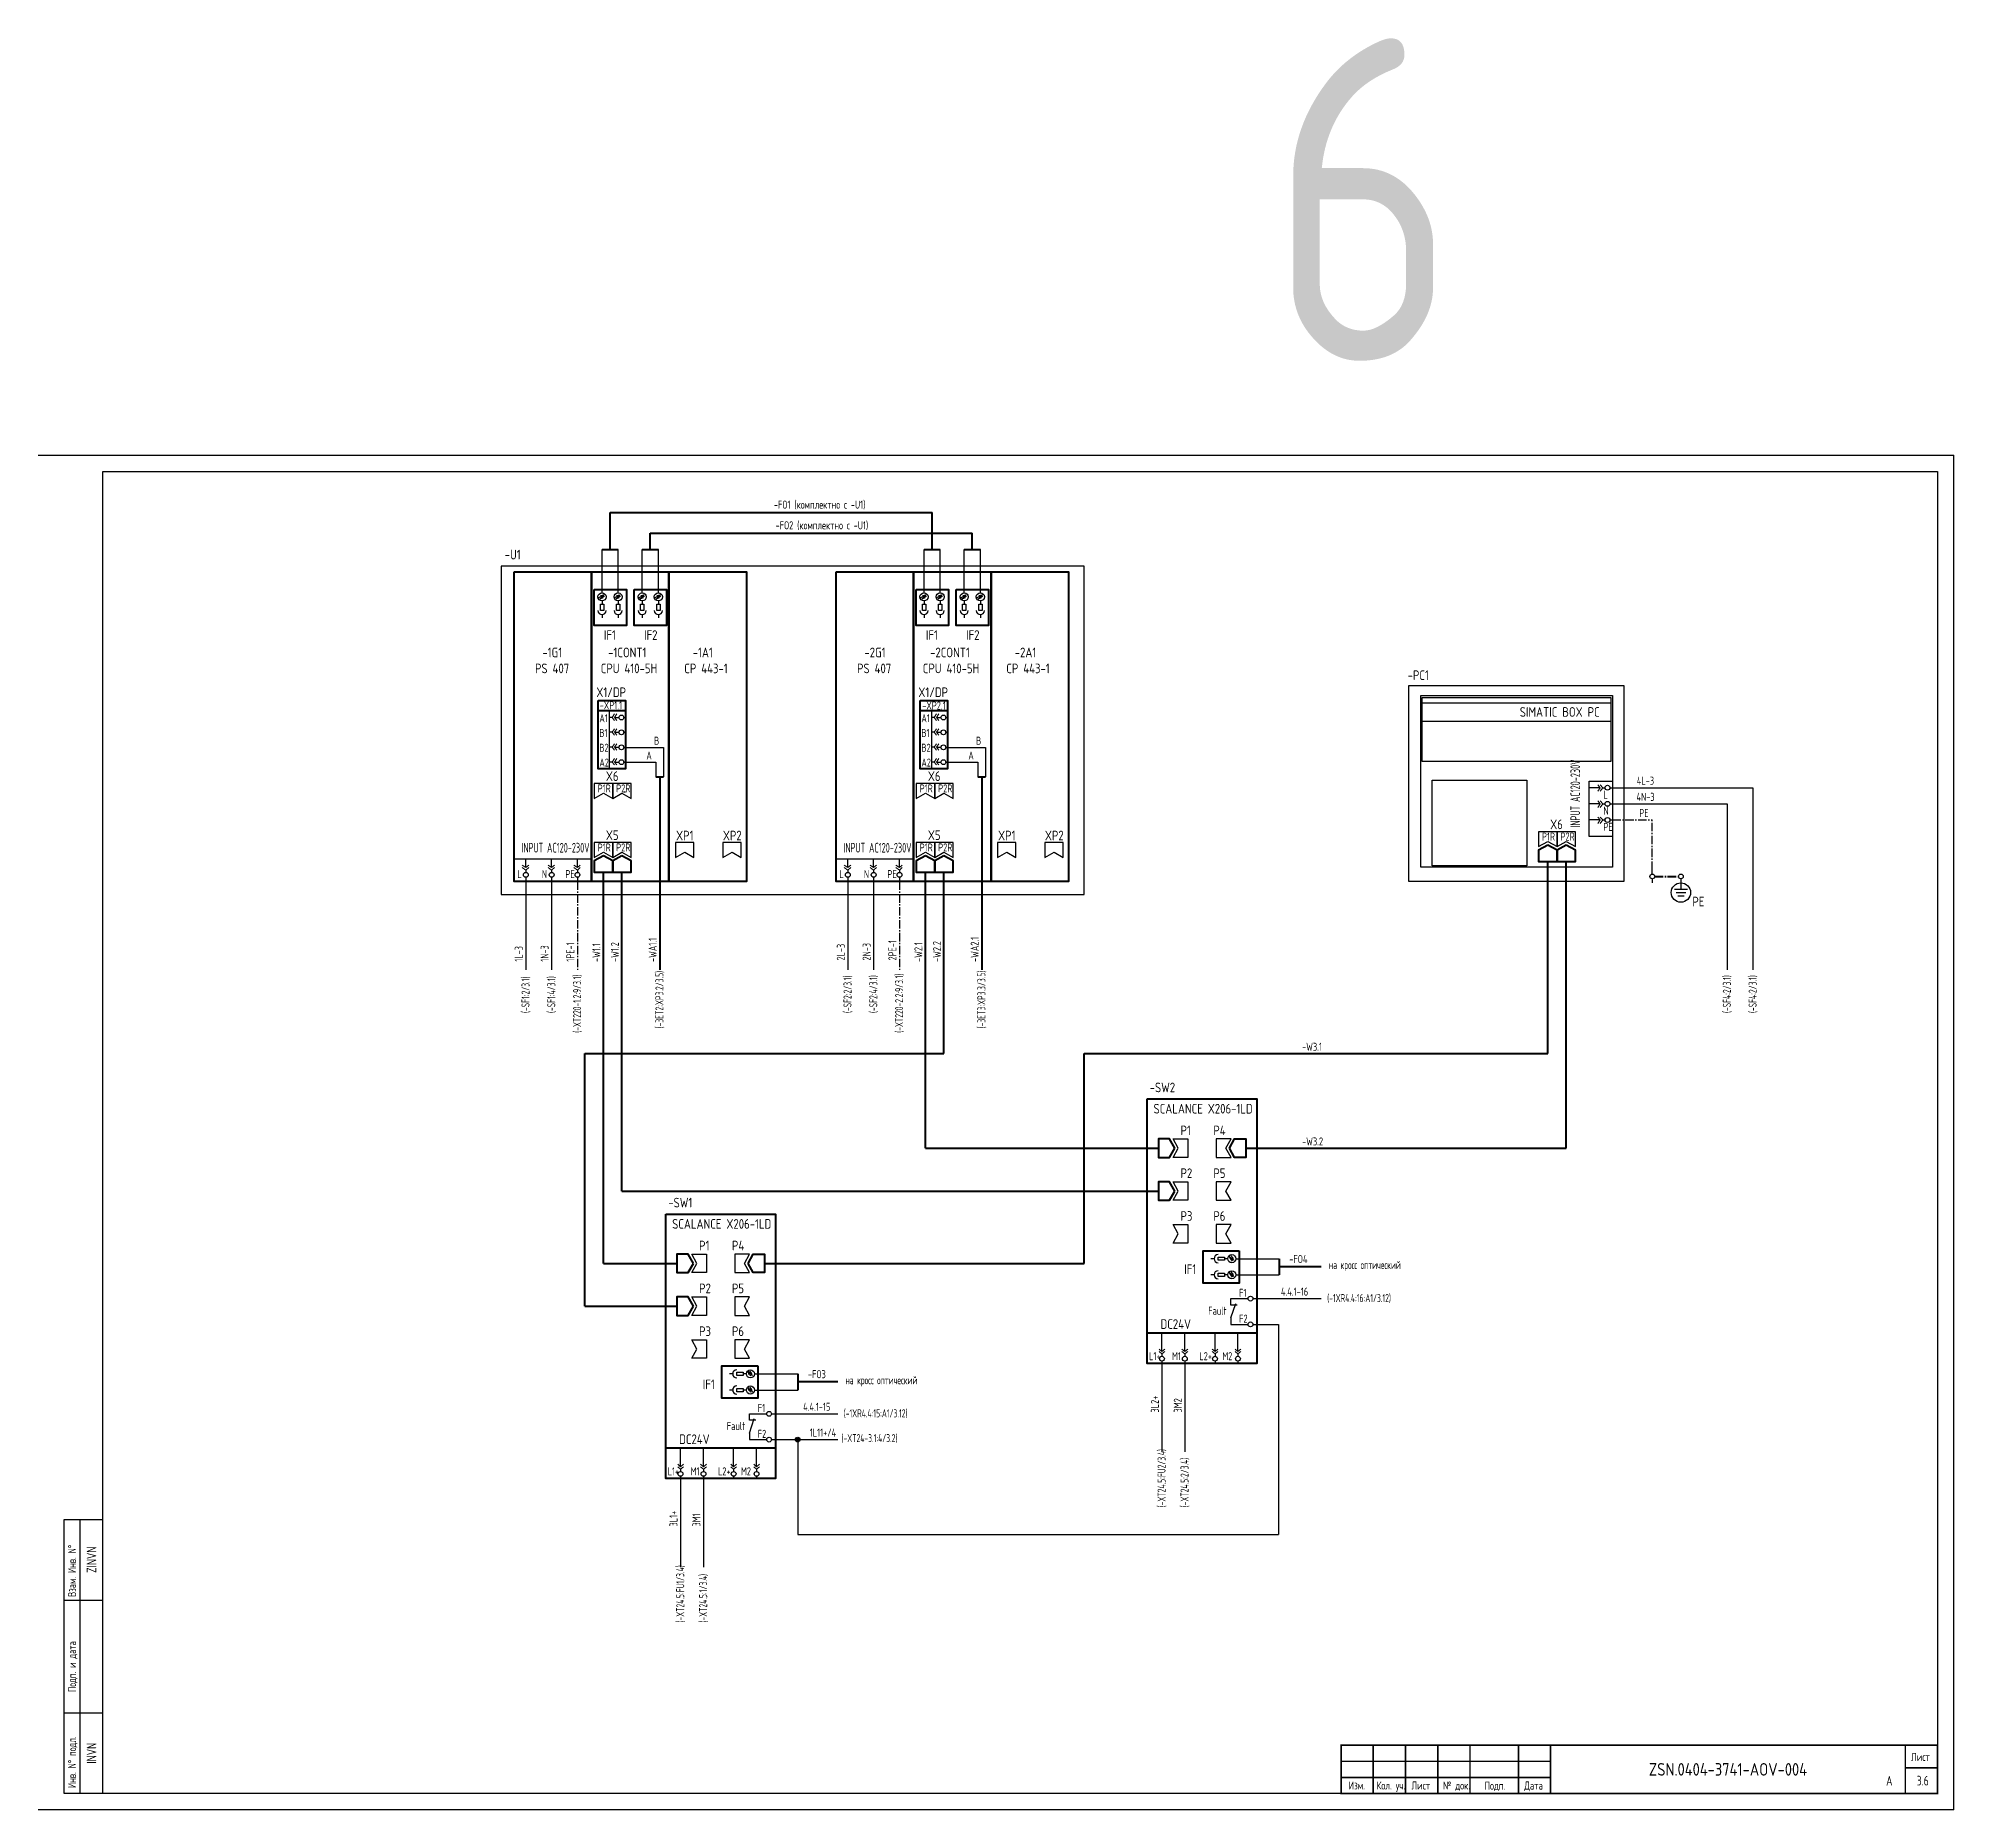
# Model space of a CAD drawing. Header units: millimetres. Extents: x 692 to 4850, y 1466 to 2016.
# Drawn here: x 3662 to 4256, y 1466 to 2016 of the extents above; entities that cross this region are included whole.
import ezdxf
from ezdxf.enums import TextEntityAlignment as Align

# ---------------------------------------------------------------- set-up
doc = ezdxf.new("R2010")
doc.units = ezdxf.units.MM
doc.set_wipeout_variables(frame=1)
doc.linetypes.add('3_2012-53-ТКР2.1-2_План$0${ Chain Double-Dash }', pattern=[0])
doc.linetypes.add('EPL_DASHLONGDOT', pattern=[1, 0.66, -0.12, 0.1, -0.12])
for name, color, linetype in [('Временный', 6, 'Continuous'), ('КИА_МАРКИРОВКА', 2, 'Continuous'), ('КИА_НАКЛЕЙКИ', 1, 'Continuous'), ('КИА_РАМКИ-ШТАМПЫ', 7, 'Continuous'), ('ФОРМАТ', 7, 'Continuous')]:
    doc.layers.add(name, color=color, linetype=linetype)
doc.styles.add('GOST-A 3-1', font='', dxfattribs={"height": 3})
doc.styles.add('GOSTA-2.5-1', font='', dxfattribs={"width": 0.9, "height": 2.5})
doc.styles.add('ROMAND0-100', font='romand.shx')
doc.styles.add('ROMANS0-60', font='romans.shx', dxfattribs={"width": 0.6})
doc.styles.add('ROMANS0-70', font='romans.shx', dxfattribs={"width": 0.7})
doc.styles.get('GOST-A 3-1').set_extended_font_data('GOST type A')
doc.styles.get('GOSTA-2.5-1').set_extended_font_data('GOST Type AU')

msp = doc.modelspace()

# ---------------------------------------------------------------- texts
at = {"style": 'GOST-A 3-1'}
for s, height, p in [('6', 100, (4043.67, 1915.71)), ('IF1', 3, (3837.38, 1829.15)), ('IF2', 3, (3849.85, 1829.15)), ('IF1', 3, (3937.25, 1829.15)), ('IF2', 3, (3949.72, 1829.15)), ('PS 407', 3, (3816.04, 1818.81)), ('CPU 410-5H', 3, (3836.43, 1818.81)), ('CP 443-1', 3, (3862.33, 1818.81)), ('PS 407', 3, (3915.91, 1818.81)), ('CPU 410-5H', 3, (3936.3, 1818.81)), ('CP 443-1', 3, (3962.2, 1818.81)), ('X1/DP', 3, (3835.06, 1811.42)), ('X1/DP', 3, (3934.92, 1811.42)), ('SIMATIC BOX PC', 3, (4121.44, 1805.3)), ('X6', 3, (3838.01, 1785.39)), ('X6', 3, (3937.87, 1785.39)), ('X6', 3, (4130.86, 1770.45)), ('X5', 3, (3838.01, 1767.09)), ('XP1', 3, (3859.79, 1766.98)), ('XP2', 3, (3874.31, 1766.98)), ('X5', 3, (3937.87, 1767.09)), ('XP1', 3, (3959.65, 1766.98)), ('XP2', 3, (3974.17, 1766.98)), ('SCALANCE X206-1LD', 3, (4007.86, 1682.27)), ('P1', 3, (4016.22, 1675.55)), ('P4', 3, (4026.4, 1675.55)), ('P2', 3, (4016.22, 1662.27)), ('P5', 3, (4026.4, 1662.27)), ('P3', 3, (4016.22, 1648.99)), ('P6', 3, (4026.4, 1648.99)), ('SCALANCE X206-1LD', 3, (3858.57, 1646.54)), ('P1', 3, (3866.93, 1639.83)), ('P4', 3, (3877.11, 1639.83)), ('IF1', 3, (4017.36, 1632.5)), ('P2', 3, (3866.93, 1626.55)), ('P5', 3, (3877.11, 1626.55)), ('P3', 3, (3866.93, 1613.27)), ('P6', 3, (3877.11, 1613.27)), ('DC24V', 3, (4010.02, 1615.49)), ('IF1', 3, (3868.07, 1596.77)), ('DC24V', 3, (3860.74, 1579.77))]:
    msp.add_text(s, height=height, dxfattribs=at).set_placement(p)
for s, height, style, width, p in [('-FO1 (комплектно с -U1)', 2.5, 'GOSTA-2.5-1', 0.9, (3890.1, 1869.85)), ('-FO2 (комплектно с -U1)', 2.5, 'GOSTA-2.5-1', 0.9, (3890.63, 1863.44)), ('A1', 2.5, 'GOSTA-2.5-1', 0.9, (3835.99, 1803.62)), ('-XP1.1', 2.5, 'GOSTA-2.5-1', 0.9, (3836.09, 1807.63)), ('A1', 2.5, 'GOSTA-2.5-1', 0.9, (3935.86, 1803.62)), ('-XP2.1', 2.5, 'GOSTA-2.5-1', 0.9, (3936.12, 1807.54)), ('B1', 2.5, 'GOSTA-2.5-1', 0.9, (3835.99, 1799.04)), ('B1', 2.5, 'GOSTA-2.5-1', 0.9, (3935.86, 1799.04)), ('B2', 2.5, 'GOSTA-2.5-1', 0.9, (3835.99, 1794.46)), ('A', 2.5, 'GOSTA-2.5-1', 0.9, (3850.56, 1792.05)), ('B', 2.5, 'GOSTA-2.5-1', 0.9, (3852.96, 1796.63)), ('B2', 2.5, 'GOSTA-2.5-1', 0.9, (3935.86, 1794.46)), ('A', 2.5, 'GOSTA-2.5-1', 0.9, (3950.42, 1792.05)), ('B', 2.5, 'GOSTA-2.5-1', 0.9, (3952.82, 1796.63)), ('A2', 2.5, 'GOSTA-2.5-1', 0.9, (3835.99, 1789.87)), ('A2', 2.5, 'GOSTA-2.5-1', 0.9, (3935.86, 1789.87)), ('P1R', 2.5, 'GOSTA-2.5-1', 0.9, (3835.47, 1781.84)), ('P2R', 2.5, 'GOSTA-2.5-1', 0.9, (3841.21, 1781.84)), ('P1R', 2.5, 'GOSTA-2.5-1', 0.9, (3935.33, 1781.84)), ('P2R', 2.5, 'GOSTA-2.5-1', 0.9, (3941.07, 1781.84)), ('L', 2.5, 'GOSTA-2.5-1', 0.9, (4147.38, 1779.92)), ('N', 2.5, 'GOSTA-2.5-1', 0.9, (4147.38, 1774.92)), ('PE', 2.5, 'GOSTA-2.5-1', 0.9, (4147.38, 1769.92)), ('INPUT AC120-230V', 3, 'GOST-A 3-1', 0.7, (3811.84, 1763.21)), ('P1R', 2.5, 'GOSTA-2.5-1', 0.9, (3835.47, 1763.54)), ('P2R', 2.5, 'GOSTA-2.5-1', 0.9, (3841.21, 1763.54)), ('INPUT AC120-230V', 3, 'GOST-A 3-1', 0.7, (3911.7, 1763.21)), ('P1R', 2.5, 'GOSTA-2.5-1', 0.9, (3935.33, 1763.54)), ('P2R', 2.5, 'GOSTA-2.5-1', 0.9, (3941.07, 1763.54)), ('P1R', 2.5, 'GOSTA-2.5-1', 0.9, (4128.32, 1766.9)), ('P2R', 2.5, 'GOSTA-2.5-1', 0.9, (4134.06, 1766.9)), ('L', 2.5, 'GOSTA-2.5-1', 0.9, (3810.58, 1755.27)), ('N', 2.5, 'GOSTA-2.5-1', 0.9, (3818.16, 1755.27)), ('PE', 2.5, 'GOSTA-2.5-1', 0.9, (3825.48, 1755.27)), ('L', 2.5, 'GOSTA-2.5-1', 0.9, (3910.44, 1755.27)), ('N', 2.5, 'GOSTA-2.5-1', 0.9, (3918.03, 1755.27)), ('PE', 2.5, 'GOSTA-2.5-1', 0.9, (3925.34, 1755.27)), ('F1', 2.5, 'GOSTA-2.5-1', 0.9, (4034.4, 1625.41)), ('Fault', 2.5, 'GOSTA-2.5-1', 0.9, (4024.81, 1619.86)), ('F2', 2.5, 'GOSTA-2.5-1', 0.9, (4034.4, 1617.41)), ('L1+', 2.5, 'GOSTA-2.5-1', 0.9, (4006.46, 1605.78)), ('M1', 2.5, 'GOSTA-2.5-1', 0.9, (4013.58, 1605.78)), ('L2+', 2.5, 'GOSTA-2.5-1', 0.9, (4022.06, 1605.78)), ('M2', 2.5, 'GOSTA-2.5-1', 0.9, (4029.18, 1605.78)), ('F1', 2.5, 'GOSTA-2.5-1', 0.9, (3885.12, 1589.69)), ('Fault', 2.5, 'GOSTA-2.5-1', 0.9, (3875.52, 1584.13)), ('F2', 2.5, 'GOSTA-2.5-1', 0.9, (3885.12, 1581.69)), ('L1+', 2.5, 'GOSTA-2.5-1', 0.9, (3857.17, 1570.06)), ('M1', 2.5, 'GOSTA-2.5-1', 0.9, (3864.29, 1570.06)), ('L2+', 2.5, 'GOSTA-2.5-1', 0.9, (3872.78, 1570.06)), ('M2', 2.5, 'GOSTA-2.5-1', 0.9, (3879.9, 1570.06))]:
    msp.add_text(s, height=height, dxfattribs=dict(style=style, width=width)).set_placement(p)
at = {"style": 'GOST-A 3-1', "width": 0.7}
msp.add_text('INPUT AC120-230V', height=3, rotation=90, dxfattribs=at).set_placement((4140.14, 1770.96))
at = {"style": 'ROMANS0-70', "width": 0.7}
for s, p in [('Взам. Инв. N%%d', (3674.46, 1532.39)), ('Подп. и дата', (3674.46, 1502.86)), ('Инв. N%%d подл.', (3674.46, 1473.09))]:
    msp.add_text(s, height=2.5, rotation=90, dxfattribs=at).set_placement(p, align=Align.BOTTOM_LEFT)
at = {"style": 'ROMANS0-70', "width": 0.7, "flags": 12}
for tag, p in [('ZINVN', (3678.5, 1543.89)), ('INVN', (3678.5, 1483.89))]:
    msp.add_attdef(tag, text='', height=3, rotation=90, dxfattribs=at).set_placement(p, align=Align.MIDDLE_CENTER)
at = {"layer": 'Временный', "style": 'GOSTA-2.5-1', "width": 0.7}
for s, p in [('(-SF1:2/3.1)', (3814.34, 1713.43)), ('(-SF1:4/3.1)', (3822.34, 1713.43)), ('(-3ET2:XP3.2/3.5)', (3855.87, 1708.66)), ('(-SF2:2/3.1)', (3914.2, 1713.43)), ('(-SF2:4/3.1)', (3922.2, 1713.43)), ('(-3ET3:XP3.3/3.5)', (3955.73, 1708.66)), ('(-SF4:2/3.1)', (4186.9, 1713.43)), ('(-SF4:2/3.1)', (4194.9, 1713.43)), ('(-XT220-1.2:9/3.1)', (3830.34, 1707.31)), ('(-XT220-2.2:9/3.1)', (3930.2, 1707.31)), ('(-XT24.5:FU2/3.4)', (4011.6, 1560.13)), ('(-XT24.5:2/3.4)', (4018.72, 1560.13)), ('(-XT24.5:FU1/3.4)', (3862.32, 1524.41)), ('(-XT24.5:1/3.4)', (3869.43, 1524.41))]:
    msp.add_text(s, height=2.5, rotation=90, dxfattribs=at).set_placement(p)
for s, p in [('на кросс оптический', (4062.25, 1634.06)), ('(-1XR4.4:16:A1/3.12)', (4061.7, 1623.79)), ('на кросс оптический', (3912.32, 1598.32)), ('(-1XR4.4:15:A1/3.12)', (3911.77, 1588.06)), ('(-XT24-3.1:4/3.2)', (3911.08, 1580.36))]:
    msp.add_text(s, height=2.5, dxfattribs=at).set_placement(p)
at = {"layer": 'КИА_МАРКИРОВКА', "style": 'GOSTA-2.5-1', "width": 0.9}
for s, p in [('4L-3', (4157.73, 1784.23)), ('4N-3', (4157.63, 1779.23)), ('PE', (4158.5, 1774.23)), ('-W3.1', (4053.92, 1701.72)), ('-W3.2', (4053.92, 1672.36)), ('-FO4', (4049.95, 1635.9)), ('4.4.1-16', (4047.37, 1625.8)), ('-FO3', (3900.67, 1600.18)), ('4.4.1-15', (3899.19, 1590.08)), ('1L11+/4', (3901.23, 1582.08))]:
    msp.add_text(s, height=2.5, dxfattribs=at).set_placement(p)
at = {"layer": 'КИА_МАРКИРОВКА', "style": 'GOSTA-2.5-1'}
for s, width, p in [('-W1.1', 0.9, (3836.31, 1729.27)), ('-W1.2', 0.9, (3842.05, 1729.27)), ('-WA1.1', 0.9, (3853.78, 1729.27)), ('2PE-1', 0.8, (3928.12, 1729.74)), ('-W2.1', 0.9, (3936.18, 1729.27)), ('-W2.2', 0.9, (3941.92, 1729.27)), ('-WA2.1', 0.9, (3953.65, 1729.27)), ('1L-3', 0.8, (3812.25, 1729.37)), ('1N-3', 0.8, (3820.25, 1729.37)), ('1PE-1', 0.8, (3828.25, 1729.37)), ('2L-3', 0.8, (3912.12, 1729.74)), ('2N-3', 0.8, (3920.12, 1729.74)), ('3L2+', 0.9, (4009.52, 1589.55)), ('3M2', 0.9, (4016.63, 1589.55)), ('3L1+', 0.9, (3860.23, 1554.2)), ('3M1', 0.9, (3867.35, 1554.2))]:
    msp.add_text(s, height=2.5, rotation=90, dxfattribs=dict(at, width=width)).set_placement(p)
at = {"layer": 'КИА_НАКЛЕЙКИ', "style": 'GOST-A 3-1'}
for s, p in [('-U1', (3806.65, 1854.12)), ('-1G1', (3818.33, 1823.76)), ('-1CONT1', (3838.72, 1823.76)), ('-1A1', (3864.95, 1823.76)), ('-2G1', (3918.19, 1823.76)), ('-2CONT1', (3938.58, 1823.76)), ('-2A1', (3964.81, 1823.76)), ('-PC1', (4086.65, 1816.7)), ('-SW2', (4006.66, 1688.87)), ('-SW1', (3857.37, 1653.14))]:
    msp.add_text(s, height=3, dxfattribs=at).set_placement(p)

# ---------------------------------------------------------------- blocks, each defined once
blk = doc.blocks.new('frm6')
at = {"layer": 'ФОРМАТ'}
blk.add_line((-185, 15), (-120, 15), dxfattribs=at)
at = {"layer": 'ФОРМАТ', "const_width": 0.5}
blk.add_lwpolyline([(-185, 15), (-185, 0), (0, 0), (0, 15)], close=True, dxfattribs=at)
for points in [[(-175, 15), (-175, 0)], [(-165, 15), (-165, 0)], [(-155, 15), (-155, 0)], [(-145, 15), (-145, 0)], [(-130, 15), (-130, 0)], [(-120, 15), (-120, 0)], [(-10, 15), (-10, 0)], [(-185, 10), (-120, 10)], [(-10, 8), (0, 8)], [(-185, 5), (-120, 5)]]:
    blk.add_lwpolyline(points, dxfattribs=at)
at = {"layer": 'ФОРМАТ', "style": 'GOSTA-2.5-1', "width": 0.95}
for s, p in [('Лист', (-8.17, 9.36)), ('Изм.', (-182.63, 0.5)), ('Кол. уч.', (-173.96, 0.5)), ('Лист', (-163.13, 0.5)), ('№ док.', (-153.38, 0.5)), ('Подп.', (-140.5, 0.44)), ('Дата', (-128.17, 0.5))]:
    blk.add_text(s, height=2.5, dxfattribs=at).set_placement(p, align=Align.BOTTOM_LEFT)
at = {"layer": 'ФОРМАТ', "flags": 8}
for tag, style, width, p in [('R2', 'ROMANS0-70', 0.7, (-184.4, 10)), ('QTY2', 'ROMANS0-70', 0.65, (-174.28, 10.29)), ('SH2', 'ROMANS0-70', 0.7, (-164.3, 10)), ('ND2', 'ROMANS0-60', 0.6, (-154.34, 10)), ('SIGN2', 'ROMANS0-70', 0.7, (-144.3, 10)), ('DATE2', 'ROMANS0-70', 0.43, (-129.4, 10)), ('R1', 'ROMANS0-70', 0.7, (-184.4, 5)), ('QTY1', 'ROMANS0-70', 0.65, (-174.28, 5.29)), ('SH1', 'ROMANS0-70', 0.7, (-164.3, 5)), ('ND1', 'ROMANS0-60', 0.6, (-154.34, 5)), ('SIGN1', 'ROMANS0-70', 0.7, (-144.3, 5)), ('DATE1', 'ROMANS0-70', 0.43, (-129.4, 5))]:
    blk.add_attdef(tag, text='', height=3, dxfattribs=dict(at, style=style, width=width)).set_placement(p, align=Align.BOTTOM_LEFT)
at = {"layer": 'ФОРМАТ', "style": 'ROMANS0-70', "width": 0.7, "flags": 8}
blk.add_attdef('SH', text='', height=3, dxfattribs=at).set_placement((-5.16, 3.75), align=Align.MIDDLE_CENTER)
blk = doc.blocks.new('A$C5C167954')
at = {"color": 0}
for p, q in [((0.75, 2.75), (0.75, 4)), ((0.75, 1.25), (0.75, 0))]:
    blk.add_line(p, q, dxfattribs=at)
blk.add_wipeout([(0.75, 2.75), (0.81, 2.75), (0.86, 2.74), (0.92, 2.73), (0.97, 2.72), (1.01, 2.7), (1.04, 2.69), (1.09, 2.67), (1.13, 2.65), (1.21, 2.6), (1.26, 2.55), (1.31, 2.5), (1.38, 2.41), (1.41, 2.35), (1.43, 2.31), (1.46, 2.23), (1.48, 2.18), (1.5, 2.08), (1.5, 2), (1.5, 1.94), (1.49, 1.87), (1.47, 1.8), (1.45, 1.73), (1.43, 1.69), (1.41, 1.64), (1.38, 1.59), (1.34, 1.54), (1.32, 1.51), (1.29, 1.48), (1.25, 1.44), (1.2, 1.4), (1.16, 1.37), (1.11, 1.34), (1.05, 1.31), (0.98, 1.28), (0.91, 1.27), (0.83, 1.25), (0.8, 1.25), (0.75, 1.25), (0.69, 1.25), (0.57, 1.27), (0.5, 1.29), (0.43, 1.32), (0.36, 1.36), (0.28, 1.42), (0.24, 1.45), (0.18, 1.51), (0.13, 1.57), (0.09, 1.64), (0.07, 1.69), (0.04, 1.75), (0.03, 1.79), (0.02, 1.84), (0.01, 1.9), (0, 1.96), (0, 2.02), (0, 2.08), (0.01, 2.13), (0.03, 2.2), (0.04, 2.25), (0.06, 2.3), (0.1, 2.37), (0.13, 2.42), (0.18, 2.49), (0.23, 2.55), (0.29, 2.6), (0.34, 2.63), (0.39, 2.66), (0.44, 2.68), (0.49, 2.7), (0.54, 2.72), (0.62, 2.74), (0.71, 2.75)], dxfattribs=at)
blk.add_circle((0.75, 2), 0.75, dxfattribs=at)
blk = doc.blocks.new('A$C2D160E4F')
at = {"color": 0}
for p, q in [((1, 6.31), (5, 6.31)), ((3, 9.56), (3, 8.31)), ((3, 8.31), (3, 6.31)), ((1.5, 5.31), (4.5, 5.31)), ((2, 4.31), (4, 4.31))]:
    blk.add_line(p, q, dxfattribs=at)
blk.add_circle((3, 5.31), 3, dxfattribs=at)
at = {"style": 'GOST-A 3-1'}
blk.add_text('PE', height=3, dxfattribs=at).set_placement((6.57, 1))
blk = doc.blocks.new('A$C3D920043')
at = {"lineweight": 25}
for p, q in [((2, 2), (0, 2)), ((2, 2), (6.5, 0.5)), ((6, 0), (6, 2)), ((6, 2), (8, 2))]:
    blk.add_line(p, q, dxfattribs=at)
blk = doc.blocks.new('A$C2EC3666A')
h = blk.add_hatch(color=7)
h.dxf.hatch_style = 1
edge = h.paths.add_edge_path()
edge.add_arc((0, 0), 0.75, 0, 360)
at = {"color": 0}
blk.add_circle((0, 0), 0.75, dxfattribs=at)

# ---------------------------------------------------------------- linework, layer by layer
for p, q in [((3662, 1886.39), (4256, 1886.39)), ((4256, 1466.39), (4256, 1886.39)), ((4256, 1466.39), (4256, 1886.39)), ((3682, 1881.39), (4251, 1881.39)), ((3682, 1471.39), (3682, 1881.39)), ((4251, 1881.39), (4251, 1471.39)), ((4039.91, 1624.88), (4059.87, 1624.88)), ((3890.63, 1589.16), (3902.15, 1589.16)), ((3670, 1471.39), (3670, 1556.39)), ((3670, 1556.39), (3682, 1556.39)), ((3675, 1471.39), (3675, 1556.39)), ((3670, 1531.39), (3682, 1531.39)), ((3670, 1496.39), (3682, 1496.39)), ((3675, 1496.39), (3682, 1496.39)), ((3682, 1471.39), (3670, 1471.39)), ((4251, 1471.39), (3682, 1471.39)), ((4256, 1466.39), (3662, 1466.39))]:
    msp.add_line(p, q)
at = {"color": 31, "lineweight": 40}
for p, q in [((3839.32, 1857.15), (3839.32, 1868.7)), ((3839.32, 1868.7), (3939.18, 1868.7)), ((3939.18, 1857.15), (3939.18, 1868.7)), ((3851.79, 1857.15), (3851.79, 1862.3)), ((3851.79, 1862.3), (3951.65, 1862.3)), ((3951.65, 1857.15), (3951.65, 1862.3)), ((3836.82, 1857.15), (3841.82, 1857.15)), ((3849.29, 1857.15), (3854.29, 1857.15)), ((3936.68, 1857.15), (3941.68, 1857.15)), ((3949.15, 1857.15), (3954.15, 1857.15)), ((4046.78, 1637.26), (4046.78, 1632.26)), ((4059.87, 1634.76), (4046.78, 1634.76)), ((3897.5, 1601.53), (3897.5, 1596.53)), ((3909.94, 1599.03), (3897.5, 1599.03))]:
    msp.add_line(p, q, dxfattribs=at)
at = {"color": 0}
for p, q in [((3836.82, 1843.74), (3836.82, 1857.15)), ((3841.82, 1843.74), (3841.82, 1857.15)), ((3849.29, 1843.74), (3849.29, 1857.15)), ((3854.29, 1843.74), (3854.29, 1857.15)), ((3936.68, 1843.74), (3936.68, 1857.15)), ((3941.68, 1843.74), (3941.68, 1857.15)), ((3949.15, 1843.74), (3949.15, 1857.15)), ((3954.15, 1843.74), (3954.15, 1857.15)), ((3835.82, 1842.31), (3837.33, 1843.06)), ((3837.55, 1842.67), (3836.11, 1841.79)), ((3836.11, 1841.79), (3836.86, 1842.47)), ((3837.06, 1842.15), (3836.11, 1841.79)), ((3837.33, 1843.06), (3836.35, 1842.78)), ((3836.52, 1842.45), (3837.33, 1843.06)), ((3840.82, 1842.31), (3842.33, 1843.06)), ((3842.55, 1842.67), (3841.11, 1841.79)), ((3841.11, 1841.79), (3841.86, 1842.47)), ((3842.06, 1842.15), (3841.11, 1841.79)), ((3842.33, 1843.06), (3841.35, 1842.78)), ((3841.52, 1842.45), (3842.33, 1843.06)), ((3848.29, 1842.31), (3849.8, 1843.06)), ((3850.02, 1842.67), (3848.58, 1841.79)), ((3848.58, 1841.79), (3849.34, 1842.47)), ((3849.53, 1842.15), (3848.58, 1841.79)), ((3849.8, 1843.06), (3848.82, 1842.78)), ((3848.99, 1842.45), (3849.8, 1843.06)), ((3853.29, 1842.31), (3854.8, 1843.06)), ((3855.02, 1842.67), (3853.58, 1841.79)), ((3853.58, 1841.79), (3854.34, 1842.47)), ((3854.53, 1842.15), (3853.58, 1841.79)), ((3854.8, 1843.06), (3853.82, 1842.78)), ((3853.99, 1842.45), (3854.8, 1843.06)), ((3935.68, 1842.31), (3937.19, 1843.06)), ((3937.41, 1842.67), (3935.98, 1841.79)), ((3935.98, 1841.79), (3936.73, 1842.47)), ((3936.93, 1842.15), (3935.98, 1841.79)), ((3937.19, 1843.06), (3936.21, 1842.78)), ((3936.38, 1842.45), (3937.19, 1843.06)), ((3940.68, 1842.31), (3942.19, 1843.06)), ((3942.41, 1842.67), (3940.98, 1841.79)), ((3940.98, 1841.79), (3941.73, 1842.47)), ((3941.93, 1842.15), (3940.98, 1841.79)), ((3942.19, 1843.06), (3941.21, 1842.78)), ((3941.38, 1842.45), (3942.19, 1843.06)), ((3948.15, 1842.31), (3949.66, 1843.06)), ((3949.88, 1842.67), (3948.45, 1841.79)), ((3948.45, 1841.79), (3949.2, 1842.47)), ((3949.4, 1842.15), (3948.45, 1841.79)), ((3949.66, 1843.06), (3948.68, 1842.78)), ((3948.85, 1842.45), (3949.66, 1843.06)), ((3953.15, 1842.31), (3954.66, 1843.06)), ((3954.88, 1842.67), (3953.45, 1841.79)), ((3953.45, 1841.79), (3954.2, 1842.47)), ((3954.4, 1842.15), (3953.45, 1841.79)), ((3954.66, 1843.06), (3953.68, 1842.78)), ((3953.85, 1842.45), (3954.66, 1843.06)), ((3836.82, 1841.24), (3836.82, 1840.24)), ((3836.82, 1836.99), (3836.82, 1835.99)), ((3841.82, 1841.24), (3841.82, 1840.24)), ((3841.82, 1836.99), (3841.82, 1835.99)), ((3849.29, 1841.24), (3849.29, 1840.24)), ((3849.29, 1836.99), (3849.29, 1835.99)), ((3854.29, 1841.24), (3854.29, 1840.24)), ((3854.29, 1836.99), (3854.29, 1835.99)), ((3936.68, 1841.24), (3936.68, 1840.24)), ((3936.68, 1836.99), (3936.68, 1835.99)), ((3941.68, 1841.24), (3941.68, 1840.24)), ((3941.68, 1836.99), (3941.68, 1835.99)), ((3949.15, 1841.24), (3949.15, 1840.24)), ((3949.15, 1836.99), (3949.15, 1835.99)), ((3954.15, 1841.24), (3954.15, 1840.24)), ((3954.15, 1836.99), (3954.15, 1835.99)), ((3839.19, 1789.19), (3839.19, 1807.17)), ((3939.05, 1789.19), (3939.05, 1807.17)), ((3839.94, 1805.07), (3839.19, 1805.07)), ((3839.94, 1800.51), (3839.19, 1800.51)), ((3840.68, 1805.07), (3842.08, 1805.07)), ((3840.68, 1800.51), (3842.08, 1800.51)), ((3843.58, 1805.07), (3844.13, 1805.07)), ((3843.58, 1800.49), (3844.13, 1800.49)), ((3939.8, 1805.07), (3939.05, 1805.07)), ((3939.8, 1800.51), (3939.05, 1800.51)), ((3940.54, 1805.07), (3941.94, 1805.07)), ((3940.54, 1800.51), (3941.94, 1800.51)), ((3943.44, 1805.07), (3943.99, 1805.07)), ((3943.44, 1800.49), (3943.99, 1800.49)), ((3839.94, 1795.86), (3839.19, 1795.86)), ((3840.68, 1795.86), (3842.08, 1795.86)), ((3843.58, 1795.83), (3844.13, 1795.83)), ((3844.13, 1795.83), (3855.92, 1795.83)), ((3855.92, 1795.83), (3855.92, 1786.73)), ((3939.8, 1795.86), (3939.05, 1795.86)), ((3940.54, 1795.86), (3941.94, 1795.86)), ((3943.44, 1795.83), (3943.99, 1795.83)), ((3943.99, 1795.83), (3955.79, 1795.83)), ((3955.79, 1795.83), (3955.79, 1786.73)), ((3839.94, 1791.27), (3839.19, 1791.27)), ((3840.68, 1791.27), (3842.08, 1791.27)), ((3843.58, 1791.25), (3844.13, 1791.25)), ((3844.13, 1791.25), (3853.53, 1791.25)), ((3853.53, 1791.25), (3853.53, 1786.73)), ((3939.8, 1791.27), (3939.05, 1791.27)), ((3940.54, 1791.27), (3941.94, 1791.27)), ((3943.44, 1791.25), (3943.99, 1791.25)), ((3943.99, 1791.25), (3953.39, 1791.25)), ((3953.39, 1791.25), (3953.39, 1786.73)), ((3843.58, 1782.02), (3844.13, 1782.02)), ((4146.4, 1783.31), (4142.95, 1783.31)), ((4147.15, 1783.31), (4147.9, 1783.31)), ((4149.39, 1783.31), (4150.14, 1783.31)), ((4146.4, 1778.31), (4142.95, 1778.31)), ((4147.15, 1778.31), (4147.9, 1778.31)), ((4149.39, 1778.31), (4150.14, 1778.31)), ((4146.4, 1773.31), (4142.95, 1773.31)), ((4147.15, 1773.31), (4147.9, 1773.31)), ((4149.39, 1773.31), (4150.14, 1773.31)), ((3813.19, 1758.52), (3813.19, 1761.26)), ((3821.19, 1758.52), (3821.19, 1761.26)), ((3829.19, 1758.52), (3829.19, 1761.26)), ((3913.06, 1758.52), (3913.06, 1761.26)), ((3921.06, 1758.52), (3921.06, 1761.26)), ((3929.06, 1758.52), (3929.06, 1761.26)), ((3813.19, 1757.77), (3813.19, 1757.03)), ((3813.19, 1755.53), (3813.19, 1754.28)), ((3821.19, 1757.77), (3821.19, 1757.03)), ((3821.19, 1755.53), (3821.19, 1754.28)), ((3829.19, 1757.77), (3829.19, 1757.03)), ((3829.19, 1755.53), (3829.19, 1754.28)), ((3913.06, 1757.77), (3913.06, 1757.03)), ((3913.06, 1755.53), (3913.06, 1754.28)), ((3921.06, 1757.77), (3921.06, 1757.03)), ((3921.06, 1755.53), (3921.06, 1754.28)), ((3929.06, 1757.77), (3929.06, 1757.03)), ((3929.06, 1755.53), (3929.06, 1754.28)), ((4026.63, 1637.26), (4025.63, 1637.26)), ((4030.88, 1637.26), (4029.88, 1637.26)), ((4032.31, 1636.53), (4031.42, 1637.96)), ((4031.42, 1637.96), (4032.11, 1637.21)), ((4031.79, 1637.01), (4031.42, 1637.96)), ((4031.94, 1638.25), (4032.7, 1636.75)), ((4032.08, 1637.56), (4032.7, 1636.75)), ((4032.7, 1636.75), (4032.42, 1637.72)), ((4033.38, 1637.26), (4046.78, 1637.26)), ((4026.63, 1632.26), (4025.63, 1632.26)), ((4030.88, 1632.26), (4029.88, 1632.26)), ((4032.31, 1631.53), (4031.42, 1632.96)), ((4031.42, 1632.96), (4032.11, 1632.21)), ((4031.79, 1632.01), (4031.42, 1632.96)), ((4031.94, 1633.25), (4032.7, 1631.75)), ((4032.08, 1632.56), (4032.7, 1631.75)), ((4032.7, 1631.75), (4032.42, 1632.72)), ((4033.38, 1632.26), (4046.78, 1632.26)), ((4031.84, 1624.88), (4037.16, 1624.88)), ((4038.66, 1624.88), (4039.91, 1624.88)), ((4031.84, 1616.88), (4037.16, 1616.88)), ((4038.66, 1616.88), (4039.91, 1616.88)), ((4010.46, 1608.49), (4010.46, 1614.28)), ((4017.57, 1608.49), (4017.57, 1614.28)), ((4026.92, 1608.49), (4026.92, 1614.28)), ((4034.03, 1608.49), (4034.03, 1614.28)), ((4010.46, 1607.74), (4010.46, 1606.99)), ((4010.46, 1605.49), (4010.46, 1604.8)), ((4017.57, 1607.74), (4017.57, 1606.99)), ((4017.57, 1605.49), (4017.57, 1604.8)), ((4026.92, 1607.74), (4026.92, 1606.99)), ((4026.92, 1605.49), (4026.92, 1604.8)), ((4034.03, 1607.74), (4034.03, 1606.99)), ((4034.03, 1605.49), (4034.03, 1604.8)), ((3877.34, 1601.53), (3876.34, 1601.53)), ((3881.59, 1601.53), (3880.59, 1601.53)), ((3883.02, 1600.8), (3882.14, 1602.24)), ((3882.14, 1602.24), (3882.82, 1601.49)), ((3882.5, 1601.29), (3882.14, 1602.24)), ((3882.66, 1602.53), (3883.41, 1601.02)), ((3882.8, 1601.83), (3883.41, 1601.02)), ((3883.41, 1601.02), (3883.13, 1602)), ((3884.09, 1601.53), (3897.5, 1601.53)), ((3877.34, 1596.53), (3876.34, 1596.53)), ((3881.59, 1596.53), (3880.59, 1596.53)), ((3883.02, 1595.8), (3882.14, 1597.24)), ((3882.14, 1597.24), (3882.82, 1596.49)), ((3882.5, 1596.29), (3882.14, 1597.24)), ((3882.66, 1597.53), (3883.41, 1596.02)), ((3882.8, 1596.83), (3883.41, 1596.02)), ((3883.41, 1596.02), (3883.13, 1597)), ((3884.09, 1596.53), (3897.5, 1596.53)), ((3882.55, 1589.16), (3887.88, 1589.16)), ((3889.38, 1589.16), (3890.63, 1589.16)), ((3902.15, 1589.16), (3909.94, 1589.16)), ((3882.55, 1581.16), (3887.88, 1581.16)), ((3889.38, 1581.16), (3890.63, 1581.16)), ((3861.17, 1572.76), (3861.17, 1578.56)), ((3868.29, 1572.76), (3868.29, 1578.56)), ((3877.63, 1572.76), (3877.63, 1578.56)), ((3884.75, 1572.76), (3884.75, 1578.56)), ((3861.17, 1572.02), (3861.17, 1571.27)), ((3861.17, 1569.77), (3861.17, 1569.08)), ((3868.29, 1572.02), (3868.29, 1571.27)), ((3868.29, 1569.77), (3868.29, 1569.08)), ((3877.63, 1572.02), (3877.63, 1571.27)), ((3877.63, 1569.77), (3877.63, 1569.08)), ((3884.75, 1572.02), (3884.75, 1571.27)), ((3884.75, 1569.77), (3884.75, 1569.08))]:
    msp.add_line(p, q, dxfattribs=at)
at = {"lineweight": 18}
for p, q in [((3840.68, 1806.18), (3839.94, 1805.07)), ((3841.43, 1806.18), (3840.68, 1805.07)), ((3940.54, 1806.18), (3939.8, 1805.07)), ((3941.29, 1806.18), (3940.54, 1805.07)), ((3839.94, 1805.07), (3840.68, 1804.18)), ((3840.68, 1801.62), (3839.94, 1800.51)), ((3839.94, 1800.51), (3840.68, 1799.62)), ((3840.68, 1805.07), (3841.43, 1804.18)), ((3841.43, 1801.62), (3840.68, 1800.51)), ((3840.68, 1800.51), (3841.43, 1799.62)), ((3939.8, 1805.07), (3940.54, 1804.18)), ((3940.54, 1801.62), (3939.8, 1800.51)), ((3939.8, 1800.51), (3940.54, 1799.62)), ((3940.54, 1805.07), (3941.29, 1804.18)), ((3941.29, 1801.62), (3940.54, 1800.51)), ((3940.54, 1800.51), (3941.29, 1799.62)), ((3840.68, 1796.96), (3839.94, 1795.86)), ((3839.94, 1795.86), (3840.68, 1794.96)), ((3841.43, 1796.96), (3840.68, 1795.86)), ((3840.68, 1795.86), (3841.43, 1794.96)), ((3940.54, 1796.96), (3939.8, 1795.86)), ((3939.8, 1795.86), (3940.54, 1794.96)), ((3941.29, 1796.96), (3940.54, 1795.86)), ((3940.54, 1795.86), (3941.29, 1794.96)), ((3840.68, 1792.38), (3839.94, 1791.27)), ((3839.94, 1791.27), (3840.68, 1790.38)), ((3841.43, 1792.38), (3840.68, 1791.27)), ((3840.68, 1791.27), (3841.43, 1790.38)), ((3940.54, 1792.38), (3939.8, 1791.27)), ((3939.8, 1791.27), (3940.54, 1790.38)), ((3941.29, 1792.38), (3940.54, 1791.27)), ((3940.54, 1791.27), (3941.29, 1790.38)), ((4146.4, 1783.31), (4145.66, 1784.2)), ((4145.66, 1782.2), (4146.4, 1783.31)), ((4147.15, 1783.31), (4146.4, 1784.2)), ((4146.4, 1782.2), (4147.15, 1783.31)), ((4146.4, 1778.31), (4145.66, 1779.2)), ((4145.66, 1777.2), (4146.4, 1778.31)), ((4147.15, 1778.31), (4146.4, 1779.2)), ((4146.4, 1777.2), (4147.15, 1778.31)), ((4146.4, 1773.31), (4145.66, 1774.2)), ((4145.66, 1772.2), (4146.4, 1773.31)), ((4147.15, 1773.31), (4146.4, 1774.2)), ((4146.4, 1772.2), (4147.15, 1773.31)), ((3812.09, 1759.26), (3813.19, 1758.52)), ((3812.09, 1758.52), (3813.19, 1757.77)), ((3813.19, 1758.52), (3814.09, 1759.26)), ((3813.19, 1757.77), (3814.09, 1758.52)), ((3820.09, 1759.26), (3821.19, 1758.52)), ((3820.09, 1758.52), (3821.19, 1757.77)), ((3821.19, 1758.52), (3822.09, 1759.26)), ((3821.19, 1757.77), (3822.09, 1758.52)), ((3828.09, 1759.26), (3829.19, 1758.52)), ((3828.09, 1758.52), (3829.19, 1757.77)), ((3829.19, 1758.52), (3830.09, 1759.26)), ((3829.19, 1757.77), (3830.09, 1758.52)), ((3911.95, 1759.26), (3913.06, 1758.52)), ((3911.95, 1758.52), (3913.06, 1757.77)), ((3913.06, 1758.52), (3913.95, 1759.26)), ((3913.06, 1757.77), (3913.95, 1758.52)), ((3919.95, 1759.26), (3921.06, 1758.52)), ((3919.95, 1758.52), (3921.06, 1757.77)), ((3921.06, 1758.52), (3921.95, 1759.26)), ((3921.06, 1757.77), (3921.95, 1758.52)), ((3927.95, 1759.26), (3929.06, 1758.52)), ((3927.95, 1758.52), (3929.06, 1757.77)), ((3929.06, 1758.52), (3929.95, 1759.26)), ((3929.06, 1757.77), (3929.95, 1758.52)), ((4010.46, 1608.49), (4009.57, 1609.23)), ((4010.46, 1607.74), (4009.57, 1608.49)), ((4010.46, 1608.49), (4011.35, 1609.23)), ((4010.46, 1607.74), (4011.35, 1608.49)), ((4017.57, 1608.49), (4016.68, 1609.23)), ((4017.57, 1607.74), (4016.68, 1608.49)), ((4017.57, 1608.49), (4018.47, 1609.23)), ((4017.57, 1607.74), (4018.47, 1608.49)), ((4026.92, 1608.49), (4026.03, 1609.23)), ((4026.92, 1607.74), (4026.03, 1608.49)), ((4026.92, 1608.49), (4027.81, 1609.23)), ((4026.92, 1607.74), (4027.81, 1608.49)), ((4034.03, 1608.49), (4033.14, 1609.23)), ((4034.03, 1607.74), (4033.14, 1608.49)), ((4034.03, 1608.49), (4034.92, 1609.23)), ((4034.03, 1607.74), (4034.92, 1608.49)), ((3861.17, 1572.76), (3860.28, 1573.51)), ((3861.17, 1572.02), (3860.28, 1572.76)), ((3861.17, 1572.76), (3862.06, 1573.51)), ((3861.17, 1572.02), (3862.06, 1572.76)), ((3868.29, 1572.76), (3867.4, 1573.51)), ((3868.29, 1572.02), (3867.4, 1572.76)), ((3868.29, 1572.76), (3869.18, 1573.51)), ((3868.29, 1572.02), (3869.18, 1572.76)), ((3877.63, 1572.76), (3876.74, 1573.51)), ((3877.63, 1572.02), (3876.74, 1572.76)), ((3877.63, 1572.76), (3878.52, 1573.51)), ((3877.63, 1572.02), (3878.52, 1572.76)), ((3884.75, 1572.76), (3883.86, 1573.51)), ((3884.75, 1572.02), (3883.86, 1572.76)), ((3884.75, 1572.76), (3885.64, 1573.51)), ((3884.75, 1572.02), (3885.64, 1572.76))]:
    msp.add_line(p, q, dxfattribs=at)
at = {"linetype": 'Continuous'}
for p, q in [((4149.65, 1809.52), (4091.21, 1809.54)), ((4091.21, 1803.94), (4149.65, 1803.92))]:
    msp.add_line(p, q, dxfattribs=at)
at = {"color": 6, "lineweight": 40}
for p, q in [((3853.53, 1786.73), (3855.92, 1786.73)), ((3854.72, 1786.73), (3854.72, 1726.81)), ((3953.39, 1786.73), (3955.79, 1786.73)), ((3954.59, 1786.73), (3954.59, 1726.81))]:
    msp.add_line(p, q, dxfattribs=at)
at = {"color": 30, "lineweight": 25, "ltscale": 4}
for p, q in [((4150.14, 1783.31), (4193.76, 1783.31)), ((4193.76, 1783.31), (4193.76, 1726.81)), ((3813.19, 1754.28), (3813.19, 1726.81)), ((3913.06, 1754.28), (3913.06, 1726.81))]:
    msp.add_line(p, q, dxfattribs=at)
at = {"color": 5}
for p, q in [((4150.14, 1778.31), (4185.76, 1778.31)), ((3821.19, 1754.28), (3821.19, 1726.81)), ((3921.06, 1754.28), (3921.06, 1726.81))]:
    msp.add_line(p, q, dxfattribs=at)
at = {"color": 5, "lineweight": 25, "ltscale": 8}
msp.add_line((4185.76, 1778.31), (4185.76, 1726.81), dxfattribs=at)
at = {"color": 3, "linetype": 'EPL_DASHLONGDOT', "lineweight": 25, "ltscale": 4}
for p, q in [((4150.14, 1773.31), (4162.54, 1773.31)), ((3829.19, 1754.28), (3829.19, 1726.81)), ((3929.06, 1754.28), (3929.06, 1726.81))]:
    msp.add_line(p, q, dxfattribs=at)
at = {"color": 3, "lineweight": 40}
for p, q in [((4130.11, 1700.89), (4130.11, 1760.46)), ((4135.85, 1671.53), (4135.85, 1760.46)), ((3837.26, 1711.68), (3837.26, 1757.1)), ((3843, 1705.94), (3843, 1757.1)), ((3937.12, 1671.53), (3937.12, 1757.1)), ((3942.86, 1700.89), (3942.86, 1757.1)), ((3837.26, 1635.8), (3837.26, 1711.68)), ((3843, 1658.24), (3843, 1705.94)), ((3831.52, 1622.52), (3831.52, 1700.89)), ((3831.52, 1700.89), (3942.86, 1700.89)), ((3986.32, 1635.8), (3986.32, 1700.89)), ((3986.32, 1700.89), (4130.11, 1700.89)), ((3937.12, 1671.53), (4009.35, 1671.53)), ((4036.48, 1671.53), (4135.85, 1671.53)), ((3843, 1658.24), (4009.35, 1658.24)), ((3837.26, 1635.8), (3860.06, 1635.8)), ((3887.19, 1635.8), (3986.32, 1635.8)), ((3831.52, 1622.52), (3860.06, 1622.52))]:
    msp.add_line(p, q, dxfattribs=at)
at = {"color": 1}
for p, q in [((4039.91, 1616.88), (4046.64, 1616.88)), ((4046.64, 1616.88), (4046.64, 1551.77)), ((4010.46, 1604.42), (4010.46, 1577.34)), ((3890.63, 1581.16), (3906.05, 1581.16)), ((3897.5, 1581.16), (3897.5, 1551.77)), ((3906.05, 1581.16), (3909.94, 1581.16)), ((3861.17, 1569.08), (3861.17, 1541.61)), ((3897.5, 1551.77), (4046.64, 1551.77))]:
    msp.add_line(p, q, dxfattribs=at)
at = {"color": 4}
for p, q in [((4017.57, 1604.42), (4017.57, 1577.34)), ((3868.29, 1569.08), (3868.29, 1541.61))]:
    msp.add_line(p, q, dxfattribs=at)
at = {"color": 0, "linetype": '3_2012-53-ТКР2.1-2_План$0${ Chain Double-Dash }', "ltscale": 5}
msp.add_lwpolyline([(3986.32, 1852.06), (3805.57, 1852.06), (3805.57, 1750.24), (3986.32, 1750.24)], close=True, dxfattribs=at)
at = {"color": 0, "lineweight": 40}
for points in [[(3809.59, 1850.28), (3833.59, 1850.28), (3833.59, 1754.28), (3809.59, 1754.28)], [(3833.59, 1850.28), (3857.59, 1850.28), (3857.59, 1754.28), (3833.59, 1754.28)], [(3857.59, 1850.28), (3881.59, 1850.28), (3881.59, 1754.28), (3857.59, 1754.28)], [(3909.45, 1850.28), (3933.45, 1850.28), (3933.45, 1754.28), (3909.45, 1754.28)], [(3933.45, 1850.28), (3957.45, 1850.28), (3957.45, 1754.28), (3933.45, 1754.28)], [(3957.45, 1850.28), (3981.45, 1850.28), (3981.45, 1754.28), (3957.45, 1754.28)], [(3834.34, 1844.74), (3844.37, 1844.74), (3844.37, 1833.6), (3834.34, 1833.6)], [(3846.81, 1844.74), (3856.84, 1844.74), (3856.84, 1833.6), (3846.81, 1833.6)], [(3934.2, 1844.74), (3944.23, 1844.74), (3944.23, 1833.6), (3934.2, 1833.6)], [(3946.68, 1844.74), (3956.7, 1844.74), (3956.7, 1833.6), (3946.68, 1833.6)], [(3835.59, 1810.33), (3844.13, 1810.33), (3844.13, 1789.19), (3835.59, 1789.19)], [(3835.59, 1810.33), (3844.13, 1810.33), (3844.13, 1807.17), (3835.59, 1807.17)], [(3935.45, 1810.33), (3943.99, 1810.33), (3943.99, 1789.19), (3935.45, 1789.19)], [(3935.45, 1810.33), (3943.99, 1810.33), (3943.99, 1807.17), (3935.45, 1807.17)], [(4034.37, 1639.73), (4034.37, 1629.71), (4023.23, 1629.71), (4023.23, 1639.73)], [(4005.91, 1614.28), (4039.91, 1614.28), (4039.91, 1604.8), (4005.91, 1604.8)], [(3885.09, 1604.01), (3885.09, 1593.98), (3873.95, 1593.98), (3873.95, 1604.01)], [(3856.63, 1578.56), (3890.63, 1578.56), (3890.63, 1569.08), (3856.63, 1569.08)]]:
    msp.add_lwpolyline(points, close=True, dxfattribs=at)
at = {"color": 0}
for points in [[(3836.32, 1840.25), (3837.33, 1840.25), (3837.33, 1838.25), (3836.32, 1838.25)], [(3841.32, 1840.25), (3842.33, 1840.25), (3842.33, 1838.25), (3841.32, 1838.25)], [(3848.79, 1840.25), (3849.8, 1840.25), (3849.8, 1838.25), (3848.79, 1838.25)], [(3853.79, 1840.25), (3854.8, 1840.25), (3854.8, 1838.25), (3853.79, 1838.25)], [(3936.18, 1840.25), (3937.19, 1840.25), (3937.19, 1838.25), (3936.18, 1838.25)], [(3941.18, 1840.25), (3942.19, 1840.25), (3942.19, 1838.25), (3941.18, 1838.25)], [(3948.65, 1840.25), (3949.66, 1840.25), (3949.66, 1838.25), (3948.65, 1838.25)], [(3953.65, 1840.25), (3954.66, 1840.25), (3954.66, 1838.25), (3953.65, 1838.25)], [(4087.02, 1814.98), (4153.69, 1814.98), (4153.69, 1754.28), (4087.02, 1754.28)], [(4090.8, 1811.96), (4150.14, 1811.96), (4150.14, 1758.72), (4090.8, 1758.72)], [(4091.21, 1811.25), (4149.64, 1811.25), (4149.64, 1791.42), (4091.21, 1791.42)], [(4094.24, 1785.64), (4123.67, 1785.64), (4123.67, 1759.13), (4094.24, 1759.13)], [(4142.95, 1768.23), (4142.95, 1785.32), (4150.14, 1785.32), (4150.14, 1768.23)], [(3809.59, 1761.26), (3833.59, 1761.26), (3833.59, 1754.28), (3809.59, 1754.28)], [(3909.45, 1761.26), (3933.45, 1761.26), (3933.45, 1754.28), (3909.45, 1754.28)], [(4029.89, 1637.76), (4029.89, 1636.75), (4027.88, 1636.75), (4027.88, 1637.76)], [(4029.89, 1632.76), (4029.89, 1631.75), (4027.88, 1631.75), (4027.88, 1632.76)], [(3880.6, 1602.03), (3880.6, 1601.02), (3878.6, 1601.02), (3878.6, 1602.03)], [(3880.6, 1597.03), (3880.6, 1596.02), (3878.6, 1596.02), (3878.6, 1597.03)]]:
    msp.add_lwpolyline(points, close=True, dxfattribs=at)
for points in [[(3834.39, 1780), (3837.26, 1781.6), (3840.13, 1780), (3840.13, 1784.6), (3834.39, 1784.6), (3834.39, 1780)], [(3840.13, 1780), (3843, 1781.6), (3845.86, 1780), (3845.86, 1784.6), (3840.13, 1784.6), (3840.13, 1780)], [(3934.25, 1780), (3937.12, 1781.6), (3939.99, 1780), (3939.99, 1784.6), (3934.25, 1784.6), (3934.25, 1780)], [(3939.99, 1780), (3942.86, 1781.6), (3945.73, 1780), (3945.73, 1784.6), (3939.99, 1784.6), (3939.99, 1780)], [(3834.39, 1761.7), (3837.26, 1763.3), (3840.13, 1761.7), (3840.13, 1766.3), (3834.39, 1766.3), (3834.39, 1761.7)], [(3840.13, 1761.7), (3843, 1763.3), (3845.86, 1761.7), (3845.86, 1766.3), (3840.13, 1766.3), (3840.13, 1761.7)], [(3859.59, 1761.7), (3862.46, 1763.3), (3865.33, 1761.7), (3865.33, 1766.3), (3859.59, 1766.3), (3859.59, 1761.7)], [(3874.26, 1761.7), (3877.13, 1763.3), (3880, 1761.7), (3880, 1766.3), (3874.26, 1766.3), (3874.26, 1761.7)], [(3934.25, 1761.7), (3937.12, 1763.3), (3939.99, 1761.7), (3939.99, 1766.3), (3934.25, 1766.3), (3934.25, 1761.7)], [(3939.99, 1761.7), (3942.86, 1763.3), (3945.73, 1761.7), (3945.73, 1766.3), (3939.99, 1766.3), (3939.99, 1761.7)], [(3959.45, 1761.7), (3962.32, 1763.3), (3965.19, 1761.7), (3965.19, 1766.3), (3959.45, 1766.3), (3959.45, 1761.7)], [(3974.12, 1761.7), (3976.99, 1763.3), (3979.86, 1761.7), (3979.86, 1766.3), (3974.12, 1766.3), (3974.12, 1761.7)], [(4127.24, 1765.06), (4130.11, 1766.65), (4132.98, 1765.06), (4132.98, 1769.65), (4127.24, 1769.65), (4127.24, 1765.06)], [(4132.98, 1765.06), (4135.85, 1766.65), (4138.72, 1765.06), (4138.72, 1769.65), (4132.98, 1769.65), (4132.98, 1765.06)], [(4013.94, 1668.66), (4015.54, 1671.53), (4013.94, 1674.39), (4018.54, 1674.39), (4018.54, 1668.66), (4013.94, 1668.66)], [(4031.88, 1668.66), (4030.28, 1671.53), (4031.88, 1674.39), (4027.28, 1674.39), (4027.28, 1668.66), (4031.88, 1668.66)], [(4013.94, 1655.38), (4015.54, 1658.24), (4013.94, 1661.11), (4018.54, 1661.11), (4018.54, 1655.38), (4013.94, 1655.38)], [(4031.88, 1655.38), (4030.28, 1658.24), (4031.88, 1661.11), (4027.28, 1661.11), (4027.28, 1655.38), (4031.88, 1655.38)], [(4013.94, 1642.1), (4015.54, 1644.96), (4013.94, 1647.83), (4018.54, 1647.83), (4018.54, 1642.1), (4013.94, 1642.1)], [(4031.88, 1642.1), (4030.28, 1644.96), (4031.88, 1647.83), (4027.28, 1647.83), (4027.28, 1642.1), (4031.88, 1642.1)], [(3864.66, 1632.93), (3866.25, 1635.8), (3864.66, 1638.67), (3869.25, 1638.67), (3869.25, 1632.93), (3864.66, 1632.93)], [(3882.59, 1632.93), (3881, 1635.8), (3882.59, 1638.67), (3878, 1638.67), (3878, 1632.93), (3882.59, 1632.93)], [(3864.66, 1619.65), (3866.25, 1622.52), (3864.66, 1625.39), (3869.25, 1625.39), (3869.25, 1619.65), (3864.66, 1619.65)], [(3882.59, 1619.65), (3881, 1622.52), (3882.59, 1625.39), (3878, 1625.39), (3878, 1619.65), (3882.59, 1619.65)], [(3864.66, 1606.37), (3866.25, 1609.24), (3864.66, 1612.11), (3869.25, 1612.11), (3869.25, 1606.37), (3864.66, 1606.37)], [(3882.59, 1606.37), (3881, 1609.24), (3882.59, 1612.11), (3878, 1612.11), (3878, 1606.37), (3882.59, 1606.37)]]:
    msp.add_lwpolyline(points, dxfattribs=at)
at = {"color": 3, "lineweight": 40}
for points in [[(4130.11, 1765.54), (4127.24, 1763.95), (4127.24, 1760.46), (4132.98, 1760.46), (4132.98, 1763.95), (4130.11, 1765.54)], [(4135.85, 1765.54), (4132.98, 1763.95), (4132.98, 1760.46), (4138.72, 1760.46), (4138.72, 1763.95), (4135.85, 1765.54)], [(3837.26, 1762.19), (3834.39, 1760.59), (3834.39, 1757.1), (3840.13, 1757.1), (3840.13, 1760.59), (3837.26, 1762.19)], [(3843, 1762.19), (3840.13, 1760.59), (3840.13, 1757.1), (3845.86, 1757.1), (3845.86, 1760.59), (3843, 1762.19)], [(3937.12, 1762.19), (3934.25, 1760.59), (3934.25, 1757.1), (3939.99, 1757.1), (3939.99, 1760.59), (3937.12, 1762.19)], [(3942.86, 1762.19), (3939.99, 1760.59), (3939.99, 1757.1), (3945.73, 1757.1), (3945.73, 1760.59), (3942.86, 1762.19)], [(4014.43, 1671.53), (4012.83, 1674.39), (4009.35, 1674.39), (4009.35, 1668.66), (4012.83, 1668.66), (4014.43, 1671.53)], [(4031.39, 1671.53), (4032.99, 1674.39), (4036.48, 1674.39), (4036.48, 1668.66), (4032.99, 1668.66), (4031.39, 1671.53)], [(4014.43, 1658.24), (4012.83, 1661.11), (4009.35, 1661.11), (4009.35, 1655.38), (4012.83, 1655.38), (4014.43, 1658.24)], [(3865.14, 1635.8), (3863.55, 1638.67), (3860.06, 1638.67), (3860.06, 1632.93), (3863.55, 1632.93), (3865.14, 1635.8)], [(3882.11, 1635.8), (3883.7, 1638.67), (3887.19, 1638.67), (3887.19, 1632.93), (3883.7, 1632.93), (3882.11, 1635.8)], [(3865.14, 1622.52), (3863.55, 1625.39), (3860.06, 1625.39), (3860.06, 1619.65), (3863.55, 1619.65), (3865.14, 1622.52)]]:
    msp.add_lwpolyline(points, dxfattribs=at)
at = {"lineweight": 40}
for points in [[(4005.91, 1686.8), (4039.91, 1686.8), (4039.91, 1604.8), (4005.91, 1604.8)], [(3856.63, 1651.08), (3890.63, 1651.08), (3890.63, 1569.08), (3856.63, 1569.08)]]:
    msp.add_lwpolyline(points, close=True, dxfattribs=at)
at = {"color": 0}
for centre, radius in [((3836.82, 1842.49), 1.25), ((3841.82, 1842.49), 1.25), ((3849.29, 1842.49), 1.25), ((3854.29, 1842.49), 1.25), ((3936.68, 1842.49), 1.25), ((3941.68, 1842.49), 1.25), ((3949.15, 1842.49), 1.25), ((3954.15, 1842.49), 1.25), ((3842.83, 1805.07), 0.75), ((3942.69, 1805.07), 0.75), ((3842.83, 1800.49), 0.75), ((3942.69, 1800.49), 0.75), ((3842.83, 1795.83), 0.75), ((3942.69, 1795.83), 0.75), ((3842.83, 1791.25), 0.75), ((3942.69, 1791.25), 0.75), ((4148.64, 1783.31), 0.75), ((4148.64, 1778.31), 0.75), ((4148.64, 1773.31), 0.75), ((3813.19, 1756.28), 0.75), ((3821.19, 1756.28), 0.75), ((3829.19, 1756.28), 0.75), ((3913.06, 1756.28), 0.75), ((3921.06, 1756.28), 0.75), ((3929.06, 1756.28), 0.75), ((4171.4, 1755.8), 0.75), ((4032.13, 1637.26), 1.25), ((4032.13, 1632.26), 1.25), ((4037.91, 1624.88), 0.75), ((4037.91, 1616.88), 0.75), ((4010.46, 1606.24), 0.75), ((4017.57, 1606.24), 0.75), ((4026.92, 1606.24), 0.75), ((4034.03, 1606.24), 0.75), ((3882.84, 1601.53), 1.25), ((3882.84, 1596.53), 1.25), ((3888.63, 1589.16), 0.75), ((3888.63, 1581.16), 0.75), ((3861.17, 1570.52), 0.75), ((3868.29, 1570.52), 0.75), ((3877.63, 1570.52), 0.75), ((3884.75, 1570.52), 0.75)]:
    msp.add_circle(centre, radius, dxfattribs=at)
for centre, start, end in [((3836.82, 1838.24), 180, 0), ((3841.82, 1838.24), 180, 0), ((3849.29, 1838.24), 180, 0), ((3854.29, 1838.24), 180, 0), ((3936.68, 1838.24), 180, 0), ((3941.68, 1838.24), 180, 0), ((3949.15, 1838.24), 180, 0), ((3954.15, 1838.24), 180, 0), ((4027.88, 1637.26), 90, 270), ((4027.88, 1632.26), 90, 270), ((3878.59, 1601.53), 90, 270), ((3878.59, 1596.53), 90, 270)]:
    msp.add_arc(centre, 1.25, start, end, dxfattribs=at)

# ---------------------------------------------------------------- block references
for name, p in [('A$C5C167954', (4161.79, 1753.8)), ('A$C2D160E4F', (4168.4, 1745.5)), ('A$C2EC3666A', (3897.5, 1581.16))]:
    msp.add_blockref(name, p, dxfattribs=at)
at = {"color": 0, "rotation": 90}
for p in [(4033.84, 1616.88), (3884.55, 1581.16)]:
    msp.add_blockref('A$C3D920043', p, dxfattribs=at)
at = {"layer": 'КИА_РАМКИ-ШТАМПЫ'}
ref = msp.add_blockref('frm6', (4251, 1471.39), dxfattribs=at)
ref.add_attrib('TITLE', 'ZSN.0404-3741-AOV-004', dxfattribs={"layer": '0', "height": 3.9, "style": 'ROMAND0-100', "width": 0.8, "flags": 8}).set_placement((4186, 1478.89), align=Align.MIDDLE_CENTER)
ref.add_attrib('SH', '3.6', dxfattribs={"layer": '0', "height": 3, "style": 'ROMANS0-70', "width": 0.7, "flags": 8}).set_placement((4246.4, 1475.39), align=Align.MIDDLE_CENTER)
ref.add_attrib('REV', 'А', dxfattribs={"layer": '0', "height": 3, "style": 'ROMANS0-70', "width": 0.7, "flags": 8}).set_placement((4236.03, 1475.36), align=Align.MIDDLE_CENTER)

msp.set_redraw_order([(e.dxf.handle, doc.entitydb.next_handle()) for e in msp.query("TEXT MTEXT ATTDEF DIMENSION ARC_DIMENSION")])  # texts and dimensions are drawn at this point

# ---------------------------------------------------------------- next in the draw order: linework, layer by layer
at = {"color": 3, "linetype": 'EPL_DASHLONGDOT', "lineweight": 25, "ltscale": 4}
msp.add_line((4162.54, 1757.8), (4162.54, 1773.31), dxfattribs=at)
at = {"color": 3, "linetype": 'EPL_DASHLONGDOT', "lineweight": 40, "ltscale": 4}
msp.add_line((4163.29, 1755.8), (4170.65, 1755.8), dxfattribs=at)

doc.saveas('drawing.dxf')
